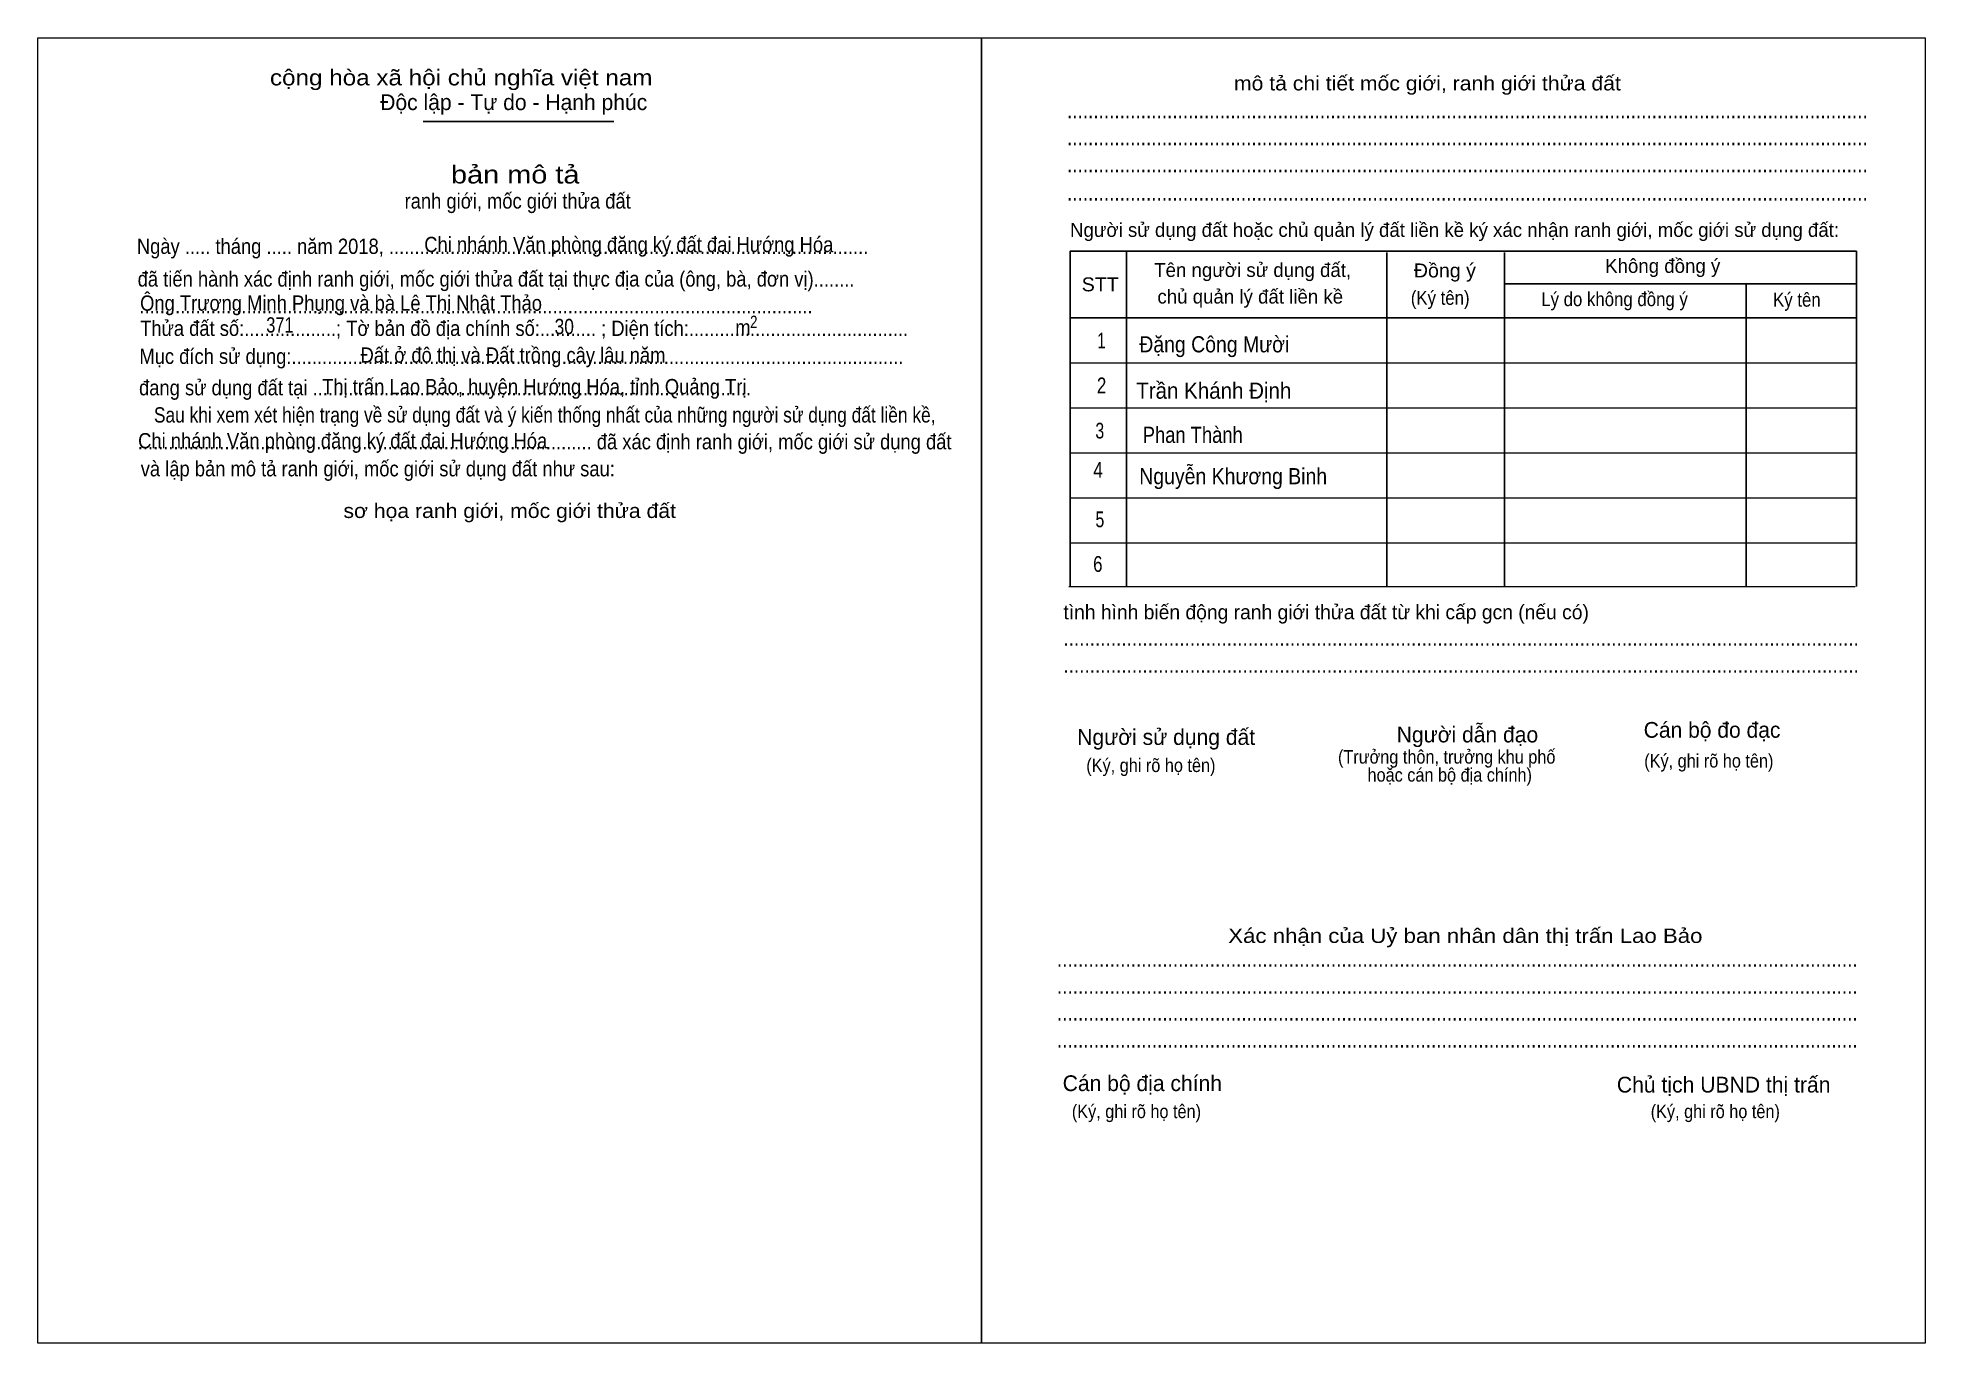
# Model space of a CAD drawing. Header units: metres. Extents: x 536145 to 536751, y 1837347 to 1837496.
# Drawn here: x 536540.7 to 536751.1, y 1837347.1 to 1837492.6 of the extents above; entities that cross this region are included whole.
import ezdxf
from ezdxf.enums import TextEntityAlignment as Align

# ---------------------------------------------------------------- set-up
doc = ezdxf.new("R2010")
doc.units = ezdxf.units.M
doc.header["$LTSCALE"] = 0.56
for name, color, linetype, lineweight in [('17', 7, 'Continuous', 13), ('6', 7, 'Continuous', 13), ('7', 7, 'Continuous', 13)]:
    doc.layers.add(name, color=color, linetype=linetype, lineweight=lineweight)
doc.layers.add('25', color=7, linetype='Continuous')

msp = doc.modelspace()

# ---------------------------------------------------------------- texts
at = {"layer": '17'}
for s, width, p in [('Đặng Công Mười', 0.9, (536671.815, 1837457.58)), ('Trần Khánh Định', 0.95, (536671.76, 1837452.41)), ('Phan Thành', 0.85, (536669.415, 1837447.49)), ('Nguyễn Khương Binh', 0.9, (536673.925, 1837442.88))]:
    msp.add_text(s, height=1.8, dxfattribs=dict(at, width=width)).set_placement(p, align=Align.CENTER)
at = {"layer": '25', "width": 0.9}
for s, p in [('Chi nhánh Văn phòng đăng ký đất đai Hướng Hóa', (536583.76, 1837468.75)), ('Đất ở đô thị và Đất trồng cây lâu năm ', (536576.66, 1837456.43)), ('Chi nhánh Văn phòng đăng ký đất đai Hướng Hóa', (536551.87, 1837446.88))]:
    msp.add_text(s, height=1.7, dxfattribs=at).set_placement(p)
at = {"layer": '6', "width": 0.9}
msp.add_text('Ông Trương Minh Phụng và bà Lê Thị Nhật Thảo', height=1.7, dxfattribs=at).set_placement((536552.09, 1837462.22))
at = {"layer": '7'}
for s, height, width, p in [('cộng hòa xã hội chủ nghĩa việt nam', 1.756, 1.15, (536566.56, 1837487.33)), ('........................................................................................................................................................', 1.756, 0.9, (536655.4, 1837483.67)), ('........................................................................................................................................................', 1.756, 0.9, (536655.4, 1837480.66)), ('........................................................................................................................................................', 1.756, 0.9, (536655.4, 1837477.65)), ('........................................................................................................................................................', 1.756, 0.9, (536655.4, 1837474.5)), ('Ngày ..... tháng ..... năm 2018, ..............................................................................................', 1.7, 0.9, (536551.73, 1837468.55)), ('Đồng ý', 1.555, 1.05, (536694.06, 1837465.93)), (' đã tiến hành xác định ranh giới, mốc giới thửa đất tại thực địa của (ông, bà, đơn vị)........', 1.7, 0.9, (536551.25, 1837464.91)), ('STT', 1.555, 1.05, (536657.04, 1837464.38)), ('(Ký tên)', 1.555, 0.9, (536693.72, 1837462.88)), ('Lý do không đồng ý', 1.555, 0.9, (536708.26, 1837462.73)), ('Ký tên', 1.555, 0.9, (536734.1, 1837462.67)), ('Thửa đất số:..................; Tờ bản đồ địa chính số:........... ; Diện tích:...........................................', 1.7, 0.9, (536552.09, 1837459.41)), ('....................................................................................................................................', 1.7, 0.9, (536552.01, 1837461.91)), ('371', 1.7, 0.8, (536566.15, 1837459.79)), ('30', 1.7, 0.85, (536598.29, 1837459.61)), ('2', 1.377, 0.8, (536620.08, 1837460.29)), ('   m', 1.7, 0.9, (536616.72, 1837459.51)), ('Mục đích sử dụng:........................................................................................................................', 1.7, 0.9, (536552.01, 1837456.29)), ('Thị trấn Lao Bảo, huyện Hướng Hóa, tỉnh Quảng Trị', 1.7, 0.9, (536572.38, 1837452.91)), ('đang sử dụng đất tại ......................................................................................', 1.7, 0.9, (536551.97, 1837452.79)), ('Sau khi xem xét hiện trạng về sử dụng đất và ý kiến thống nhất của những người sử dụng đất liền kề,', 1.7, 0.85, (536553.63, 1837449.76)), ('......................................................................................... đã xác định ranh giới, mốc giới sử dụng đất', 1.7, 0.9, (536551.83, 1837446.77)), (' và lập bản mô tả ranh giới, mốc giới sử dụng đất như sau:', 1.7, 0.9, (536551.59, 1837443.76)), ('.......................................................................................................................................................', 1.756, 0.9, (536655, 1837424.88)), ('.......................................................................................................................................................', 1.756, 0.9, (536655, 1837421.87)), ('(Ký, ghi rõ họ tên)', 1.505, 0.9, (536719.74, 1837411.31)), ('(Ký, ghi rõ họ tên)', 1.505, 0.9, (536657.55, 1837410.81)), ('........................................................................................................................................................', 1.756, 0.9, (536654.28, 1837389.12)), ('........................................................................................................................................................', 1.756, 0.9, (536654.28, 1837386.11)), ('........................................................................................................................................................', 1.756, 0.9, (536654.28, 1837383.11)), ('........................................................................................................................................................', 1.756, 0.9, (536654.28, 1837380.1)), ('(Ký, ghi rõ họ tên)', 1.505, 0.9, (536655.94, 1837372.24)), ('(Ký, ghi rõ họ tên)', 1.505, 0.9, (536720.46, 1837372.24))]:
    msp.add_text(s, height=height, dxfattribs=dict(at, width=width)).set_placement(p)
for s, height, width, p in [('mô tả chi tiết mốc giới, ranh giới thửa đất', 1.605, 1.1, (536695.57, 1837486.77)), ('bản mô tả', 2.007, 1.2, (536593.9, 1837476.4)), ('ranh giới, mốc giới thửa đất', 1.7, 0.9, (536594.17, 1837473.6)), ('1', 1.756, 0.7, (536659.245, 1837458.03)), ('2', 1.756, 0.8, (536659.255, 1837453.02)), ('3', 1.756, 0.75, (536659.055, 1837447.98)), ('4', 1.756, 0.8, (536658.86, 1837443.6)), ('sơ họa ranh giới, mốc giới thửa đất', 1.605, 1.1, (536593.285, 1837439.12)), ('5', 1.756, 0.75, (536659.065, 1837438.09)), ('6', 1.756, 0.8, (536658.835, 1837433.12)), ('(Trưởng thôn, trưởng khu phố', 1.505, 0.9, (536697.72, 1837411.75)), ('hoặc cán bộ địa chính)', 1.505, 0.9, (536698.06, 1837409.74)), ('Xác nhận của Uỷ ban nhân dân thị trấn Lao Bảo', 1.61, 1.15, (536699.8, 1837391.76))]:
    msp.add_text(s, height=height, dxfattribs=dict(at, width=width)).set_placement(p, align=Align.CENTER)
for s, height, p in [('Độc lập - Tự do - Hạnh phúc', 1.756, (536578.85, 1837484.58)), ('Người sử dụng đất hoặc chủ quản lý đất liền kề ký xác nhận ranh giới, mốc giới sử dụng đất:', 1.555, (536655.74, 1837470.45)), ('Tên người sử dụng đất,', 1.555, (536665.12, 1837465.98)), ('Không đồng ý', 1.555, (536715.38, 1837466.44)), ('chủ quản lý đất liền kề', 1.555, (536665.48, 1837463.02)), ('tình hình biến động ranh giới thửa đất từ khi cấp gcn (nếu có)', 1.605, (536655, 1837427.83)), ('Người sử dụng đất', 1.756, (536656.54, 1837413.83)), ('Người dẫn đạo', 1.755, (536692.15, 1837414.11)), ('Cán bộ đo đạc', 1.752, (536719.68, 1837414.63)), ('Cán bộ địa chính', 1.756, (536654.92, 1837375.25)), ('Chủ tịch UBND thị trấn', 1.76, (536716.69, 1837375.09))]:
    msp.add_text(s, height=height, dxfattribs=at).set_placement(p)

# ---------------------------------------------------------------- linework, layer by layer
at = {"layer": '7', "lineweight": 25}
for p, q in [((536583.62, 1837483.32), (536604.89, 1837483.32)), ((536662.04, 1837468.85), (536662.04, 1837431.49)), ((536691.06, 1837468.7), (536691.06, 1837431.49)), ((536704.15, 1837468.7), (536704.15, 1837431.49)), ((536704.15, 1837465.23), (536743.38, 1837465.23)), ((536731.09, 1837465.23), (536731.09, 1837431.49)), ((536655.74, 1837461.42), (536743.38, 1837461.42))]:
    msp.add_line(p, q, dxfattribs=at)
at = {"layer": '7'}
for p, q in [((536655.74, 1837456.41), (536743.38, 1837456.41)), ((536655.74, 1837451.39), (536743.38, 1837451.39)), ((536655.74, 1837446.37), (536743.38, 1837446.37)), ((536655.74, 1837441.35), (536743.38, 1837441.35)), ((536655.74, 1837436.34), (536743.38, 1837436.34)), ((536655.59, 1837431.49), (536743.23, 1837431.49))]:
    msp.add_line(p, q, dxfattribs=at)
for points in [[(536540.68, 1837492.64), (536645.87, 1837492.64), (536645.87, 1837347.16), (536540.68, 1837347.16)], [(536645.87, 1837492.64), (536751.06, 1837492.64), (536751.06, 1837347.15), (536645.87, 1837347.15)], [(536645.87, 1837492.64), (536751.06, 1837492.64), (536751.06, 1837347.15), (536645.87, 1837347.15)]]:
    msp.add_lwpolyline(points, close=True, dxfattribs=at)
at = {"layer": '7', "lineweight": 25}
msp.add_lwpolyline([(536743.38, 1837431.49), (536743.38, 1837468.85), (536655.74, 1837468.85), (536655.74, 1837431.49)], dxfattribs=at)

msp.set_redraw_order([(e.dxf.handle, doc.entitydb.next_handle()) for e in msp.query("TEXT MTEXT ATTDEF DIMENSION ARC_DIMENSION")])  # texts and dimensions are drawn at this point

doc.saveas('drawing.dxf')
